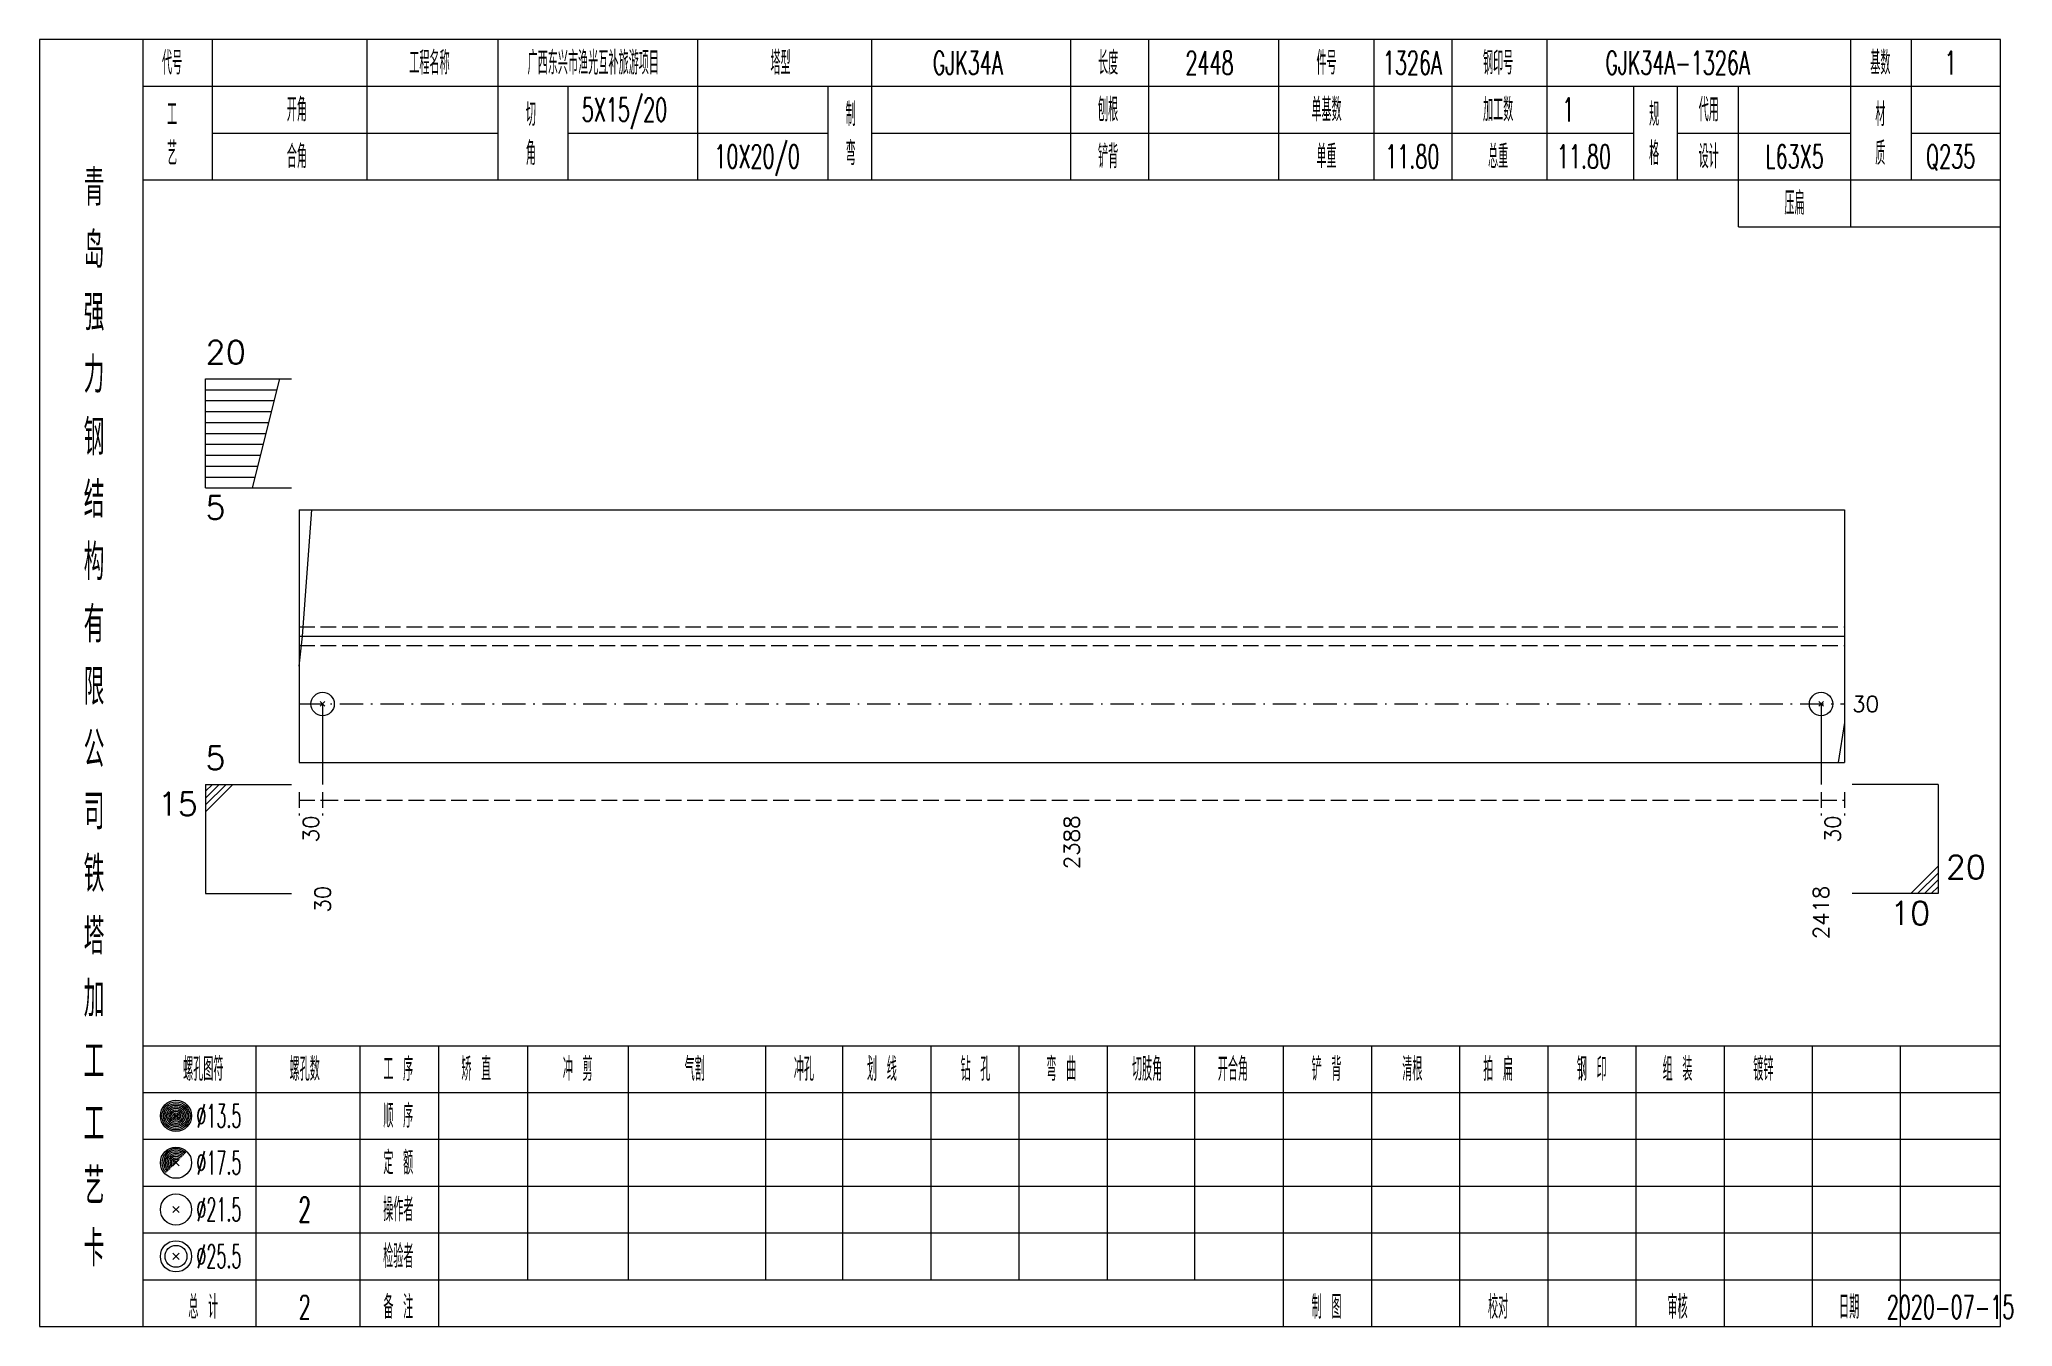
# Model space of a CAD drawing. Extents: x 0 to 2606, y -377 to 6479.
# Drawn here: x 0 to 252.9, y 350 to 515 of the extents above; entities that cross this region are included whole.
import ezdxf
from ezdxf.enums import TextEntityAlignment as Align

# ---------------------------------------------------------------- set-up
doc = ezdxf.new("R2010")
doc.units = 0
doc.header["$MEASUREMENT"] = 0
doc.linetypes.add('一点画线', pattern=[5.2, 3, -1, 0.2, -1])
doc.linetypes.add('虚线', pattern=[2.75, 2, -0.75])
doc.layers.get('0').update_dxf_attribs({"linetype": 'CONTINUOUS', "lineweight": 25})
doc.layers.add('1', color=7, linetype='CONTINUOUS', lineweight=25)
doc.layers.add('4', color=7, linetype='CONTINUOUS', lineweight=25)
doc.styles.get("Standard").update_dxf_attribs({"font": 'simplex.shx', "width": 0.7, "height": 3, "bigfont": 'gbhzfs.shx'})

msp = doc.modelspace()

# ---------------------------------------------------------------- texts
at = {"color": 7, "linetype": 'Continuous', "lineweight": 13}
for s, p in [('20', (21.3, 472.5)), ('5', (21.3, 420.5)), ('20', (244.4, 406.5))]:
    msp.add_text(s, height=3, dxfattribs=at).set_placement(p, align=Align.BOTTOM_LEFT)
msp.add_text('5', height=3, dxfattribs=at).set_placement((21.3, 456.5), align=Align.TOP_LEFT)
msp.add_text('30', height=2, dxfattribs=at).set_placement((232.4, 429.81), align=Align.MIDDLE_LEFT)
for s, p in [('15', (20.3, 418.5)), ('10', (242.4, 404.5))]:
    msp.add_text(s, height=3, dxfattribs=at).set_placement(p, align=Align.TOP_RIGHT)
at = {"color": 8, "linetype": 'Continuous', "lineweight": 9}
for s, p in [('30', (34.8, 415.5)), ('2388', (132.35, 415.5)), ('30', (229.9, 415.5))]:
    msp.add_text(s, height=2, rotation=90, dxfattribs=at).set_placement(p, align=Align.MIDDLE_RIGHT)
at = {"layer": '1', "color": 7, "linetype": 'Continuous', "lineweight": 13}
for s, p in [('30', (36.3, 406.5)), ('2418', (228.4, 406.5))]:
    msp.add_text(s, height=2, rotation=90, dxfattribs=at).set_placement(p, align=Align.MIDDLE_RIGHT)
at = {"layer": '4', "color": 1, "linetype": 'Continuous', "lineweight": 13}
for s, height, width, p in [('代号', 3, 0.6, (17, 512)), ('工程名称', 3, 0.6, (50, 512)), ('广西东兴市渔光互补旅游项目', 3, 0.6, (71, 512)), ('塔型', 3, 0.6, (95, 512)), ('GJK34A', 3, 0.6, (119, 512)), ('长度', 3, 0.6, (137, 512)), ('2448', 3, 0.6, (150, 512)), ('件号', 3, 0.6, (165, 512)), ('1326A', 3, 0.6, (176, 512)), ('钢印号', 3, 0.6, (187, 512)), ('GJK34A-1326A', 3, 0.6, (210, 512)), ('基数', 3, 0.6, (236, 512)), ('1', 3, 0.6, (245, 512)), ('工', 3, 0.6, (17, 505.4)), ('开角', 3, 0.6, (33, 506)), ('切', 3, 0.6, (63, 505.4)), ('5X15/20', 3, 0.6, (75, 506)), ('制', 3, 0.6, (104, 505.4)), ('刨根', 3, 0.6, (137, 506)), ('单基数', 3, 0.6, (165, 506)), ('加工数', 3, 0.6, (187, 506)), ('1', 3, 0.6, (196, 506)), ('规', 3, 0.6, (207, 505.4)), ('代用', 3, 0.6, (214, 506)), ('材', 3, 0.6, (236, 505.4)), ('艺', 3, 0.6, (17, 500.4)), ('合角', 3, 0.6, (33, 500)), ('角', 3, 0.6, (63, 500.4)), ('10X20/0', 3, 0.6, (92, 500)), ('弯', 3, 0.6, (104, 500.4)), ('铲背', 3, 0.6, (137, 500)), ('单重', 3, 0.6, (165, 500)), ('11.80', 3, 0.6, (176, 500)), ('总重', 3, 0.6, (187, 500)), ('11.80', 3, 0.6, (198, 500)), ('格', 3, 0.6, (207, 500.4)), ('设计', 3, 0.6, (214, 500)), ('L63X5', 3, 0.6, (225, 500)), ('质', 3, 0.6, (236, 500.4)), ('Q235', 3, 0.6, (245, 500)), ('青', 4.6, 0.8, (7, 496)), ('压扁', 3, 0.6, (225, 494)), ('岛', 4.6, 0.8, (7, 488)), ('强', 4.6, 0.8, (7, 480)), ('力', 4.6, 0.8, (7, 472)), ('钢', 4.6, 0.8, (7, 464)), ('结', 4.6, 0.8, (7, 456)), ('构', 4.6, 0.8, (7, 448)), ('有', 4.6, 0.8, (7, 440)), ('限', 4.6, 0.8, (7, 432)), ('公', 4.6, 0.8, (7, 424)), ('司', 4.6, 0.8, (7, 416)), ('铁', 4.6, 0.8, (7, 408)), ('塔', 4.6, 0.8, (7, 400)), ('加', 4.6, 0.8, (7, 392)), ('工', 4.6, 0.8, (7, 384)), ('螺孔图符', 3, 0.6, (21, 383)), ('螺孔数', 3, 0.6, (34, 383)), ('工 序', 3, 0.6, (46, 383)), ('矫 直', 3, 0.6, (56, 383)), ('冲 剪', 3, 0.6, (69, 383)), ('气割', 3, 0.6, (84, 383)), ('冲孔', 3, 0.6, (98, 383)), ('划 线', 3, 0.6, (108, 383)), ('钻 孔', 3, 0.6, (120, 383)), ('弯 曲', 3, 0.6, (131, 383)), ('切肢角', 3, 0.6, (142, 383)), ('开合角', 3, 0.6, (153, 383)), ('铲 背', 3, 0.6, (165, 383)), ('清根', 3, 0.6, (176, 383)), ('拍 扁', 3, 0.6, (187, 383)), ('钢 印', 3, 0.6, (199, 383)), ('组 装', 3, 0.6, (210, 383)), ('镀锌', 3, 0.6, (221, 383)), ('工', 4.6, 0.8, (7, 376)), ('%%C13.5', 3, 0.5, (23, 377)), ('顺 序', 3, 0.6, (46, 377)), ('%%C17.5', 3, 0.5, (23, 371)), ('定 额', 3, 0.6, (46, 371)), ('艺', 4.6, 0.8, (7, 368)), ('操作者', 3, 0.6, (46, 365)), ('%%C21.5', 3, 0.5, (23, 365)), ('2', 3.2, 0.6, (34, 365)), ('卡', 4.6, 0.8, (7, 360)), ('%%C25.5', 3, 0.5, (23, 359)), ('检验者', 3, 0.6, (46, 359)), ('总 计', 3, 0.6, (21, 352.5)), ('备 注', 3, 0.6, (46, 352.5)), ('制 图', 3, 0.6, (165, 352.5)), ('校对', 3, 0.6, (187, 352.5)), ('审核', 3, 0.6, (210, 352.5)), ('日期', 3, 0.6, (232, 352.5)), ('2', 3, 0.6, (34, 352.5)), ('2020-07-15', 3, 0.6, (245, 352.5))]:
    msp.add_text(s, height=height, dxfattribs=dict(at, width=width)).set_placement(p, align=Align.MIDDLE_CENTER)

# ---------------------------------------------------------------- linework, layer by layer
at = {"color": 7, "linetype": 'Continuous', "lineweight": 13}
for p, q in [((21.3, 471.5), (32.3, 471.5)), ((21.3, 457.5), (21.3, 471.5)), ((27.3, 457.5), (30.8, 471.5)), ((21.3, 470.1), (30.45, 470.1)), ((21.3, 468.7), (30.1, 468.7)), ((21.3, 467.3), (29.75, 467.3)), ((21.3, 465.9), (29.4, 465.9)), ((21.3, 464.5), (29.05, 464.5)), ((21.3, 463.1), (28.7, 463.1)), ((21.3, 461.7), (28.35, 461.7)), ((21.3, 460.3), (28, 460.3)), ((21.3, 458.9), (27.65, 458.9)), ((21.3, 457.5), (32.3, 457.5)), ((33.7, 438.5), (34.92, 454.69)), ((33.3, 434.65), (33.7, 438.5)), ((36.3, 429.81), (36.3, 419.5)), ((228.4, 429.81), (228.4, 419.5)), ((231.4, 427.45), (230.59, 422.31)), ((21.3, 419.5), (32.3, 419.5)), ((21.3, 419.5), (21.3, 405.5)), ((22.18, 419.5), (21.3, 418.62)), ((23.05, 419.5), (21.3, 417.75)), ((23.93, 419.5), (21.3, 416.88)), ((24.8, 419.5), (21.3, 416)), ((243.4, 419.5), (232.4, 419.5)), ((243.4, 419.5), (243.4, 405.5)), ((239.9, 405.5), (243.4, 409)), ((240.78, 405.5), (243.4, 408.12)), ((241.65, 405.5), (243.4, 407.25)), ((21.3, 405.5), (32.3, 405.5)), ((243.4, 405.5), (232.4, 405.5)), ((242.53, 405.5), (243.4, 406.38))]:
    msp.add_line(p, q, dxfattribs=at)
at = {"color": 7, "linetype": 'Continuous', "lineweight": 18}
for p, q in [((33.3, 454.69), (33.3, 422.31)), ((33.3, 454.69), (231.4, 454.69)), ((231.4, 454.69), (231.4, 422.31)), ((33.3, 438.5), (231.4, 438.5))]:
    msp.add_line(p, q, dxfattribs=at)
at = {"color": 1, "linetype": '虚线', "lineweight": 18}
for p, q in [((33.3, 439.69), (231.4, 439.69)), ((33.3, 437.31), (231.4, 437.31))]:
    msp.add_line(p, q, dxfattribs=at)
at = {"color": 3, "linetype": '一点画线', "lineweight": 13}
msp.add_line((33.3, 429.81), (231.4, 429.81), dxfattribs=at)
at = {"color": 8, "linetype": '虚线', "lineweight": 9}
for p, q in [((33.3, 418.5), (33.3, 415.5)), ((33.3, 417.5), (36.3, 417.5)), ((36.3, 418.5), (36.3, 415.5)), ((36.3, 418.5), (36.3, 415.5)), ((36.3, 417.5), (228.4, 417.5)), ((228.4, 418.5), (228.4, 415.5)), ((228.4, 418.5), (228.4, 415.5)), ((228.4, 417.5), (231.4, 417.5)), ((231.4, 418.5), (231.4, 415.5))]:
    msp.add_line(p, q, dxfattribs=at)
at = {"layer": '1', "color": 7, "linetype": 'Continuous', "lineweight": 13}
for p, q in [((36, 429.51), (36.6, 430.11)), ((36.6, 429.51), (36, 430.11)), ((228.1, 429.51), (228.7, 430.11)), ((228.7, 429.51), (228.1, 430.11))]:
    msp.add_line(p, q, dxfattribs=at)
at = {"layer": '1', "color": 7, "linetype": 'Continuous', "lineweight": 18}
msp.add_line((33.3, 422.31), (231.4, 422.31), dxfattribs=at)
at = {"layer": '1', "color": 7, "linetype": 'Continuous', "lineweight": 13}
for centre in [(36.3, 429.81), (228.4, 429.81)]:
    msp.add_circle(centre, 1.5, dxfattribs=at)
at = {"layer": '4', "color": 1, "linetype": 'Continuous', "lineweight": 18}
for p, q in [((13.3, 350), (13.3, 515)), ((22.2, 497), (22.2, 515)), ((42, 497), (42, 515)), ((58.8, 497), (58.8, 515)), ((84.4, 497), (84.4, 515)), ((106.7, 497), (106.7, 515)), ((132.2, 497), (132.2, 515)), ((142.2, 497), (142.2, 515)), ((158.9, 497), (158.9, 515)), ((171.1, 497), (171.1, 515)), ((181.1, 497), (181.1, 515)), ((193.3, 497), (193.3, 515)), ((232.2, 491), (232.2, 515)), ((240, 497), (240, 515)), ((13.3, 509), (251.4, 509)), ((67.8, 497), (67.8, 509)), ((101.1, 497), (101.1, 509)), ((204.4, 497), (204.4, 509)), ((210, 497), (210, 509)), ((217.8, 491), (217.8, 509)), ((22.2, 503), (58.8, 503)), ((67.8, 503), (101.1, 503)), ((106.7, 503), (204.4, 503)), ((210, 503), (232.2, 503)), ((240, 503), (251.4, 503)), ((13.3, 497), (251.4, 497)), ((217.8, 491), (251.4, 491)), ((13.3, 386), (251.4, 386)), ((27.8, 350), (27.8, 386)), ((41.1, 350), (41.1, 386)), ((51.2, 350), (51.2, 386)), ((62.6, 356), (62.6, 386)), ((75.5, 356), (75.5, 386)), ((93.1, 356), (93.1, 386)), ((103, 356), (103, 386)), ((114.3, 356), (114.3, 386)), ((125.6, 356), (125.6, 386)), ((136.9, 356), (136.9, 386)), ((148.1, 356), (148.1, 386)), ((159.5, 356), (159.5, 386)), ((170.8, 356), (170.8, 386)), ((182.1, 356), (182.1, 386)), ((193.4, 356), (193.4, 386)), ((204.7, 356), (204.7, 386)), ((216, 356), (216, 386)), ((227.3, 356), (227.3, 386)), ((238.6, 356), (238.6, 386)), ((13.3, 380), (251.4, 380)), ((13.3, 374), (251.4, 374)), ((13.3, 368), (251.4, 368)), ((13.3, 362), (251.4, 362)), ((13.3, 356), (251.4, 356)), ((159.5, 350), (159.5, 356)), ((170.8, 350), (170.8, 356)), ((182.1, 350), (182.1, 356)), ((193.4, 350), (193.4, 356)), ((204.7, 350), (204.7, 356)), ((216, 350), (216, 356)), ((227.3, 350), (227.3, 356)), ((238.6, 350), (238.6, 356))]:
    msp.add_line(p, q, dxfattribs=at)
at = {"layer": '4', "color": 7, "linetype": 'Continuous', "lineweight": 13}
for p, q in [((17.3, 376.8), (17.7, 377.2)), ((17.7, 376.8), (17.3, 377.2)), ((17.1, 364.6), (17.9, 365.4)), ((17.9, 364.6), (17.1, 365.4)), ((17.1, 358.6), (17.9, 359.4)), ((17.9, 358.6), (17.1, 359.4))]:
    msp.add_line(p, q, dxfattribs=at)
at = {"layer": '4', "color": 7, "linetype": 'Continuous', "lineweight": 0}
for p, q in [((17.1, 370.6), (17.9, 371.4)), ((17.1, 371.4), (17.9, 370.6))]:
    msp.add_line(p, q, dxfattribs=at)
at = {"layer": '4', "color": 1, "linetype": 'Continuous', "lineweight": 18}
msp.add_lwpolyline([(0, 515), (0, 350), (251.4, 350), (251.4, 515)], close=True, dxfattribs=at)
at = {"layer": '4', "color": 7, "linetype": 'Continuous', "lineweight": 13}
for centre, radius in [((17.5, 377), 2), ((17.5, 377), 1.8), ((17.5, 377), 1.6), ((17.5, 377), 1.4), ((17.5, 377), 1.2), ((17.5, 377), 1), ((17.5, 377), 0.8), ((17.5, 377), 0.6), ((17.5, 377), 0.4), ((17.5, 377), 0.2), ((17.5, 371), 2), ((17.5, 365), 2), ((17.5, 359), 2), ((17.5, 359), 1.4)]:
    msp.add_circle(centre, radius, dxfattribs=at)
for radius in [1.8, 1.6, 1.4, 1.2, 1, 0.8, 0.6, 0.4, 0.2]:
    msp.add_arc((17.5, 371), radius, 45, 225, dxfattribs=at)

msp.set_redraw_order([(e.dxf.handle, doc.entitydb.next_handle()) for e in msp.query("TEXT MTEXT ATTDEF DIMENSION ARC_DIMENSION")])  # texts and dimensions are drawn at this point

doc.saveas('drawing.dxf')
